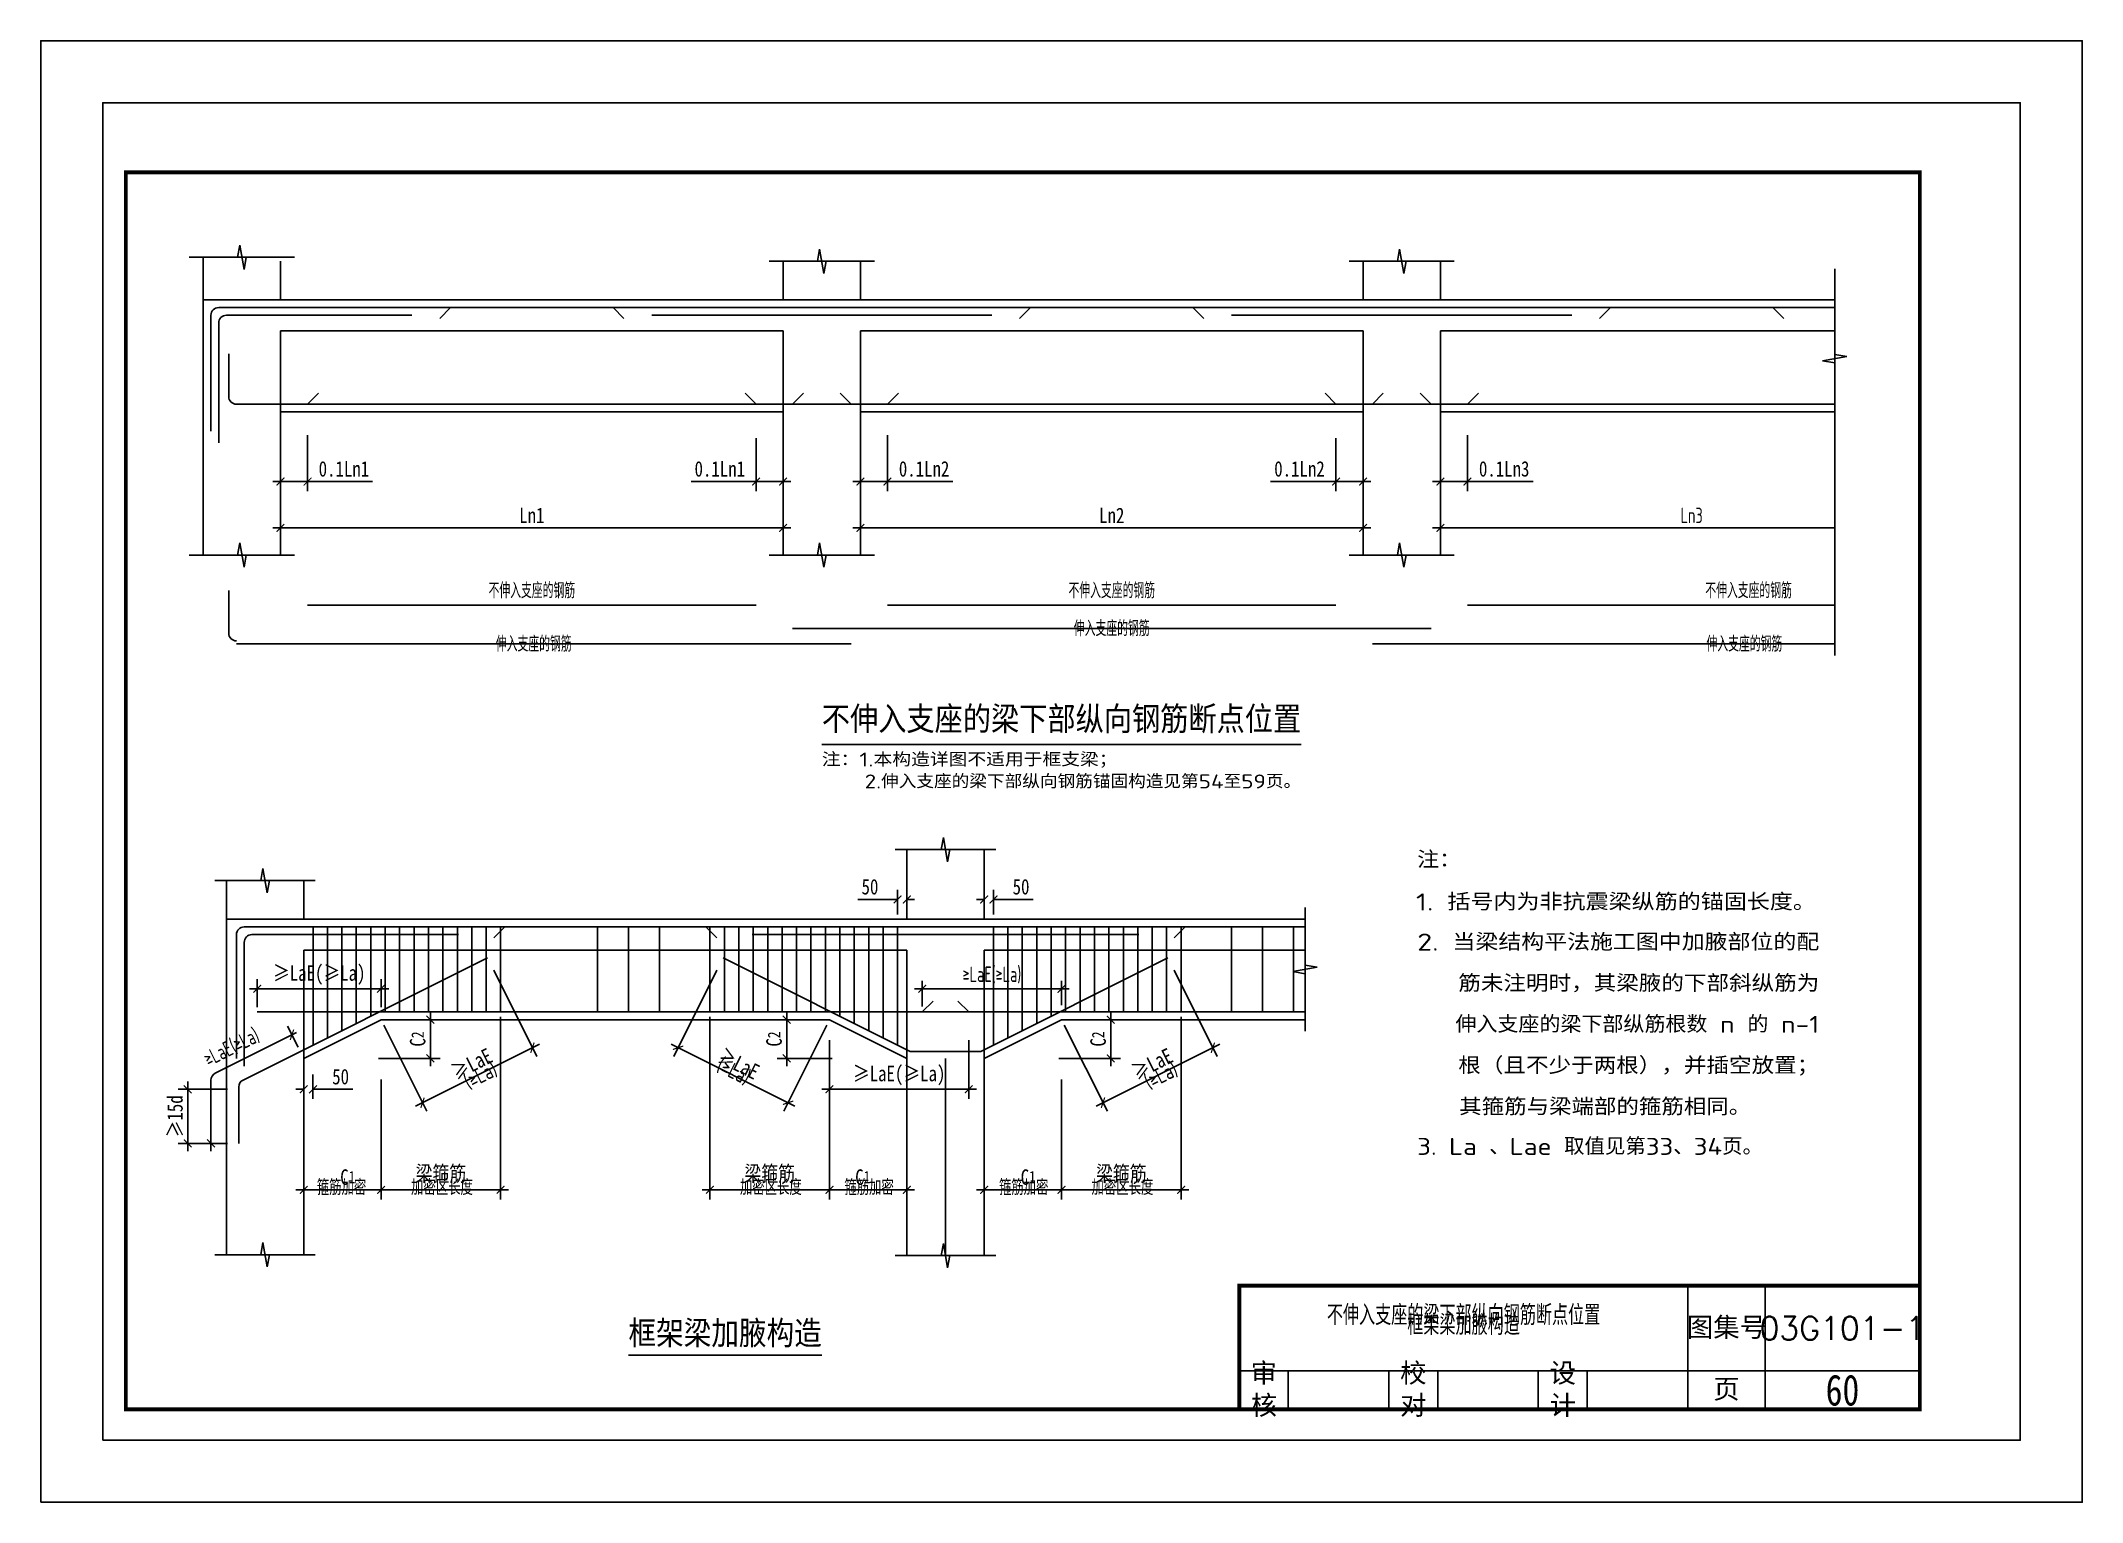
# Model space of a CAD drawing. Extents: x 1442 to 2852, y 1062 to 1251.
# Drawn here: x 2588 to 2852, y 1061.6 to 1250.6 of the extents above; entities that cross this region are included whole.
import ezdxf
from ezdxf.enums import TextEntityAlignment as Align

# ---------------------------------------------------------------- set-up
doc = ezdxf.new("R2010")
doc.units = 0
doc.header["$LTSCALE"] = 1000
doc.header["$MEASUREMENT"] = 0
doc.header["$PDMODE"] = 32
doc.header["$PDSIZE"] = -10
doc.linetypes.add('DASHED2', pattern=[9.525, 6.35, -3.175])
doc.layers.get('0').update_dxf_attribs({"linetype": 'CONTINUOUS'})
doc.layers.get('DEFPOINTS').update_dxf_attribs({"linetype": 'CONTINUOUS'})
for name, color, linetype in [('文字尺寸', 3, 'CONTINUOUS'), ('粗线', 10, 'CONTINUOUS'), ('细线', 210, 'CONTINUOUS'), ('虚线', 4, 'DASHED2')]:
    doc.layers.add(name, color=color, linetype=linetype)
doc.styles.add('FS', font='', dxfattribs={"width": 0.8})
doc.styles.add('HZ', font='romans1.shx')
doc.styles.add('TSSD_REIN', font='tssdeng.shx', dxfattribs={"width": 0.7, "bigfont": 'hztxt.shx'})
doc.styles.get('FS').set_extended_font_data('FangSong_GB2312')
doc.dimstyles.new('FS', dxfattribs={"dimtxt": 2, "dimasz": 1, "dimexe": 1.25, "dimexo": 0.625, "dimtad": 1, "dimdec": 4, "dimtxsty": 'FS', "dimblk1": 'ARCHTICK', "dimblk2": 'ARCHTICK', "dimsah": 1, "dimcen": 0, "dimclrt": 256, "dimazin": 3, "dimtfac": 1, "dimtdec": 4, "dimtofl": 0, "dimtmove": 0, "dimatfit": 3, "dimtolj": 1, "dimtzin": 0})
doc.dimstyles.new('NORMAL', dxfattribs={"dimtxt": 2, "dimasz": 1, "dimexe": 1.25, "dimexo": 0.625, "dimtad": 1, "dimdec": 4, "dimtxsty": 'FS', "dimblk1": 'ARCHTICK', "dimblk2": 'ARCHTICK', "dimsah": 1, "dimcen": -0.09, "dimdle": 1, "dimse1": 1, "dimclrt": 256, "dimazin": 3, "dimtfac": 1, "dimtdec": 4, "dimtofl": 0, "dimtmove": 0, "dimatfit": 3, "dimtolj": 1, "dimtzin": 0})

msp = doc.modelspace()

# ---------------------------------------------------------------- texts
at = {"style": 'TSSD_REIN', "width": 0.8}
for s, p in [('不伸入支座的梁下部纵向钢筋断点位置', (2771.97216, 1084.49358)), ('框架梁加腋构造', (2771.97216, 1083.21239))]:
    msp.add_text(s, height=2.6, dxfattribs=at).set_placement(p, align=Align.CENTER)
at = {"layer": '文字尺寸', "style": 'TSSD_REIN'}
for s, width, p in [('不伸入支座的钢筋', 0.7, (2651.47216, 1178.49358)), ('不伸入支座的钢筋', 0.7, (2726.47216, 1178.49358)), ('不伸入支座的钢筋', 0.7, (2808.83287, 1178.49358)), ('伸入支座的钢筋', 0.7, (2726.47216, 1173.59358)), ('伸入支座的钢筋', 0.7, (2651.72455, 1171.59358)), ('伸入支座的钢筋', 0.7, (2808.28792, 1171.59358)), ('箍筋加密', 0.8, (2626.85951, 1101.31271)), ('加密区长度', 0.8, (2639.8521, 1101.31271)), ('加密区长度', 0.8, (2682.38543, 1101.31271)), ('箍筋加密', 0.8, (2695.08009, 1101.31271)), ('箍筋加密', 0.8, (2715.08009, 1101.31271)), ('加密区长度', 0.8, (2727.8521, 1101.31271))]:
    msp.add_text(s, height=2, dxfattribs=dict(at, width=width)).set_placement(p, align=Align.CENTER)
for s, height, width, p, p2 in [('不伸入支座的梁下部纵向钢筋断点位置', 3.5, 1.046866, (2688.97216, 1161.05112), (2750.97216, 1161.05112)), ('注：1.本构造详图不适用于框支梁；', 1.8, 1.363122, (2688.97216, 1156.73804), (2727.21654, 1156.73804)), ('    2.伸入支座的梁下部纵向钢筋锚固构造见第54至59页。', 1.8, 1.294863, (2688.97216, 1153.90964), (2750.97216, 1153.90964)), ('注：', 2.2, 1.796211, (2765.97216, 1143.59358), (2771.63518, 1143.59358)), ('1. 括号内为非抗震梁纵筋的锚固长度。', 2.2, 1.382069, (2765.81174, 1138.12068), (2817.53797, 1138.12068)), ('2. 当梁结构平法施工图中加腋部位的配', 2.2, 1.346385, (2765.97216, 1132.92758), (2817.97216, 1132.92758)), ('   筋未注明时，其梁腋的下部斜纵筋为', 2.2, 1.358289, (2765.97216, 1127.59458), (2817.97216, 1127.59458)), ('   伸入支座的梁下部纵筋根数 n 的 n-1', 2.2, 1.255163, (2765.97216, 1122.29458), (2817.97216, 1122.29458)), ('   其箍筋与梁端部的箍筋相同。', 2.2, 1.411367, (2766.11601, 1111.62858), (2809.17049, 1111.62858)), ('3. La 、Lae 取值见第33、34页。', 2.2, 1.227599, (2765.97216, 1106.50664), (2810.69185, 1106.50664)), ('框架梁加腋构造', 3.5, 1.02502, (2663.97216, 1081.61261), (2688.97216, 1081.61261))]:
    msp.add_text(s, height=height, dxfattribs=dict(at, width=width)).set_placement(p, p2, align=Align.FIT)
at = {"layer": '文字尺寸', "style": 'TSSD_REIN', "width": 1.394897}
msp.add_text('   根（且不少于两根），并插空放置；', height=2.2, rotation=360, dxfattribs=at).set_placement((2765.97216, 1116.96158), (2817.97216, 1116.96158), align=Align.FIT)
at = {"layer": '文字尺寸', "style": 'TSSD_REIN', "width": 0.8}
for rotation, p in [(26.565, (2645.25562, 1115.9148)), (333.4349, (2677.14967, 1116.47606)), (26.565, (2733.25562, 1115.9148))]:
    msp.add_text('(≥La)', height=2, rotation=rotation, dxfattribs=at).set_placement(p, align=Align.CENTER)
at = {"layer": '文字尺寸', "linetype": 'BYBLOCK', "char_height": 2, "attachment_point": 5, "style": 'TSSD_REIN'}
for s, insert in [('\\A1;Ln3', (2801.47216, 1189.21858)), ('\\A1;≥LaE(≥La)', (2710.97036, 1129.76994))]:
    msp.add_mtext(s, dxfattribs=dict(at, insert=insert))
at = {"layer": '文字尺寸', "linetype": 'BYBLOCK', "insert": (2612.64786, 1120.39372), "char_height": 2, "attachment_point": 5, "rotation": 26.5650512, "style": 'TSSD_REIN'}
msp.add_mtext('\\A1;≥LaE(≥La)', dxfattribs=at)

# ---------------------------------------------------------------- blocks, each defined once
blk = doc.blocks.new('标准16K框1')
for p, q in [((213, 12), (213, 28)), ((223, 12), (223, 28)), ((243, 17), (155, 17)), ((161.334, 12), (161.334, 17)), ((174.334, 12), (174.334, 17)), ((180.667, 12), (180.667, 17)), ((193.667, 12), (193.667, 17)), ((200, 12), (200, 17))]:
    blk.add_line(p, q)
blk.add_lwpolyline([(0, 0), (264, 0), (264, 189), (0, 189)], close=True)
at = {"const_width": 0.5}
for points in [[(11, 12), (243, 12), (243, 172), (11, 172), (11, 12)], [(243, 28), (155, 28), (155, 12)]]:
    blk.add_lwpolyline(points, dxfattribs=at)
at = {"layer": 'DEFPOINTS'}
blk.add_lwpolyline([(8, 8), (256, 8), (256, 181), (8, 181)], close=True, dxfattribs=at)
at = {"attachment_point": 5, "style": 'HZ'}
for s, insert, char_height, width in [('图集号', (218, 22.5), 2.5, 10), ('03G101-1', (233, 22.5), 3, 20), ('审核', (158.167, 14.5), 2.5, 6.334), ('校对', (177.5005, 14.5), 2.5, 6.333), ('设计', (196.8335, 14.5), 2.5, 6.333), ('页', (218, 14.5), 2.5, 10)]:
    blk.add_mtext(s, dxfattribs=dict(at, insert=insert, char_height=char_height, width=width))
at = {"style": 'FS', "width": 0.8}
for tag, p in [('内容', (184, 22.5)), ('页码', (233, 14.5))]:
    blk.add_attdef(tag, text='', height=4, dxfattribs=at).set_placement(p, align=Align.MIDDLE_CENTER)
blk = doc.blocks.new('_ARCHTICK')
at = {"color": 0, "linetype": 'BYBLOCK', "const_width": 0.15}
blk.add_lwpolyline([(-0.5, -0.5), (0.5, 0.5)], dxfattribs=at)
blk = doc.blocks.new('*D32')
at = {"color": 0, "linetype": 'BYBLOCK'}
for p, q in [((1796.2, 933.2), (1801.76, 922.06)), ((1781.98, 926.09), (1787.55, 914.96)), ((1802.1, 923.63), (1786.1, 915.63))]:
    blk.add_line(p, q, dxfattribs=at)
at = {"layer": 'DEFPOINTS', "color": 0, "linetype": 'BYBLOCK'}
for p in [(1795.92, 933.76), (1781.7, 926.65), (1786.99, 916.07)]:
    blk.add_point(p, dxfattribs=at)
at = {"color": 0, "linetype": 'BYBLOCK'}
for p, rotation in [((1801.2, 923.18), 26.56505117707803), ((1786.99, 916.07), 206.565051177078)]:
    blk.add_blockref('_ARCHTICK', p, dxfattribs=dict(at, rotation=rotation))
at = {"linetype": 'BYBLOCK', "insert": (1793.37, 921.08), "char_height": 2, "attachment_point": 5, "rotation": 26.5651, "style": 'FS'}
blk.add_mtext('\\A1;≥LaE', dxfattribs=at)
blk = doc.blocks.new('*D31')
at = {"color": 0, "linetype": 'BYBLOCK'}
for p, q in [((1788.53, 919.76), (1788.53, 926.76)), ((1782.78, 925.76), (1789.78, 925.76)), ((1781.82, 920.76), (1789.78, 920.76))]:
    blk.add_line(p, q, dxfattribs=at)
at = {"layer": 'DEFPOINTS', "color": 0, "linetype": 'BYBLOCK'}
for p in [(1782.15, 925.76), (1788.53, 925.76), (1781.19, 920.76)]:
    blk.add_point(p, dxfattribs=at)
at = {"color": 0, "linetype": 'BYBLOCK'}
for p, rotation in [((1788.53, 925.76), 90), ((1788.53, 920.76), 270)]:
    blk.add_blockref('_ARCHTICK', p, dxfattribs=dict(at, rotation=rotation))
at = {"linetype": 'BYBLOCK', "insert": (1786.9, 923.26), "char_height": 2, "attachment_point": 5, "rotation": 90, "style": 'FS'}
blk.add_mtext('\\A1;C\\H1.6;2', dxfattribs=at)
blk = doc.blocks.new('*D78')
at = {"color": 0, "linetype": 'BYBLOCK'}
for p, q in [((2647.44, 1124.37), (2647.44, 1100.74)), ((2630.97, 1101.99), (2648.44, 1101.99))]:
    blk.add_line(p, q, dxfattribs=at)
at = {"layer": 'DEFPOINTS', "color": 0, "linetype": 'BYBLOCK'}
for p in [(2647.44, 1124.99), (2631.97, 1116.26), (2647.44, 1101.99)]:
    blk.add_point(p, dxfattribs=at)
at = {"color": 0, "linetype": 'BYBLOCK', "rotation": 180}
blk.add_blockref('_ARCHTICK', (2631.97, 1101.99), dxfattribs=at)
at = {"color": 0, "linetype": 'BYBLOCK'}
blk.add_blockref('_ARCHTICK', (2647.44, 1101.99), dxfattribs=at)
at = {"linetype": 'BYBLOCK', "insert": (2639.71, 1103.98), "char_height": 2, "attachment_point": 5, "style": 'FS'}
blk.add_mtext('\\A1;梁箍筋', dxfattribs=at)
blk = doc.blocks.new('*D30')
at = {"color": 0, "linetype": 'BYBLOCK'}
for p, q in [((1772.15, 916.76), (1771.15, 916.76)), ((1772.15, 918.65), (1772.15, 915.51)), ((1773.35, 918.65), (1773.35, 915.51)), ((1773.35, 916.76), (1778.49, 916.76))]:
    blk.add_line(p, q, dxfattribs=at)
at = {"layer": 'DEFPOINTS', "color": 0, "linetype": 'BYBLOCK'}
for p in [(1772.15, 919.27), (1773.35, 919.27), (1773.35, 916.76)]:
    blk.add_point(p, dxfattribs=at)
at = {"color": 0, "linetype": 'BYBLOCK'}
blk.add_blockref('_ARCHTICK', (1772.15, 916.76), dxfattribs=at)
at = {"color": 0, "linetype": 'BYBLOCK', "rotation": 180}
blk.add_blockref('_ARCHTICK', (1773.35, 916.76), dxfattribs=at)
at = {"linetype": 'BYBLOCK', "insert": (1776.92, 918.38), "char_height": 2, "attachment_point": 5, "style": 'FS'}
blk.add_mtext('\\A1;50', dxfattribs=at)
blk = doc.blocks.new('*D79')
at = {"color": 0, "linetype": 'BYBLOCK'}
for p, q in [((2621.97, 1122.26), (2621.97, 1106.74)), ((2631.97, 1122.26), (2631.97, 1106.74)), ((2620.97, 1107.99), (2632.97, 1107.99))]:
    blk.add_line(p, q, dxfattribs=at)
at = {"layer": 'DEFPOINTS', "color": 0, "linetype": 'BYBLOCK'}
for p in [(2621.97, 1122.89), (2631.97, 1122.89), (2631.97, 1107.99)]:
    blk.add_point(p, dxfattribs=at)
at = {"color": 0, "linetype": 'BYBLOCK', "rotation": 180}
blk.add_blockref('_ARCHTICK', (2621.97, 1107.99), dxfattribs=at)
at = {"color": 0, "linetype": 'BYBLOCK'}
blk.add_blockref('_ARCHTICK', (2631.97, 1107.99), dxfattribs=at)
at = {"linetype": 'BYBLOCK', "insert": (2627.67, 1109.62), "char_height": 2, "attachment_point": 5, "style": 'FS'}
blk.add_mtext('\\A1;C\\H1.6;1', dxfattribs=at)
blk = doc.blocks.new('*D33')
at = {"color": 0, "linetype": 'BYBLOCK'}
for p, q in [((2612.13, 1120.99), (2605.72, 1120.99)), ((2606.97, 1112.99), (2606.97, 1121.99)), ((2612.13, 1113.99), (2605.72, 1113.99))]:
    blk.add_line(p, q, dxfattribs=at)
at = {"layer": 'DEFPOINTS', "color": 0, "linetype": 'BYBLOCK'}
for p in [(2606.97, 1120.99), (2612.75, 1120.99), (2612.75, 1113.99)]:
    blk.add_point(p, dxfattribs=at)
at = {"color": 0, "linetype": 'BYBLOCK'}
for p, rotation in [((2606.97, 1120.99), 90), ((2606.97, 1113.99), 270)]:
    blk.add_blockref('_ARCHTICK', p, dxfattribs=dict(at, rotation=rotation))
at = {"linetype": 'BYBLOCK', "insert": (2605.35, 1117.49), "char_height": 2, "attachment_point": 5, "rotation": 90, "style": 'FS'}
blk.add_mtext('\\A1;≥15d', dxfattribs=at)
blk = doc.blocks.new('*D34')
at = {"color": 0, "linetype": 'BYBLOCK'}
for p, q in [((1765.15, 929.76), (1783.15, 929.76)), ((1766.15, 927.38), (1766.15, 931.01)), ((1782.15, 927.38), (1782.15, 931.01))]:
    blk.add_line(p, q, dxfattribs=at)
at = {"layer": 'DEFPOINTS', "color": 0, "linetype": 'BYBLOCK'}
for p in [(1782.15, 929.76), (1766.15, 926.76), (1782.15, 926.76)]:
    blk.add_point(p, dxfattribs=at)
at = {"color": 0, "linetype": 'BYBLOCK', "rotation": 180}
blk.add_blockref('_ARCHTICK', (1766.15, 929.76), dxfattribs=at)
at = {"color": 0, "linetype": 'BYBLOCK'}
blk.add_blockref('_ARCHTICK', (1782.15, 929.76), dxfattribs=at)
at = {"linetype": 'BYBLOCK', "insert": (1774.15, 931.53), "char_height": 2, "attachment_point": 5, "style": 'FS'}
blk.add_mtext('\\A1;≥LaE(≥La)', dxfattribs=at)
blk = doc.blocks.new('*D39')
at = {"color": 0, "linetype": 'BYBLOCK'}
for p, q in [((1840.15, 923.1), (1840.15, 915.51)), ((1858.15, 923.1), (1858.15, 915.51)), ((1839.15, 916.76), (1859.15, 916.76))]:
    blk.add_line(p, q, dxfattribs=at)
at = {"layer": 'DEFPOINTS', "color": 0, "linetype": 'BYBLOCK'}
for p in [(1840.15, 923.73), (1858.15, 923.73), (1858.15, 916.76)]:
    blk.add_point(p, dxfattribs=at)
at = {"color": 0, "linetype": 'BYBLOCK', "rotation": 180}
blk.add_blockref('_ARCHTICK', (1840.15, 916.76), dxfattribs=at)
at = {"color": 0, "linetype": 'BYBLOCK'}
blk.add_blockref('_ARCHTICK', (1858.15, 916.76), dxfattribs=at)
at = {"linetype": 'BYBLOCK', "insert": (1849.15, 918.53), "char_height": 2, "attachment_point": 5, "style": 'FS'}
blk.add_mtext('\\A1;≥LaE(≥La)', dxfattribs=at)
blk = doc.blocks.new('*D36')
at = {"color": 0, "linetype": 'BYBLOCK'}
for p, q in [((1825.58, 932.15), (1820.02, 921.01)), ((1839.79, 925.04), (1834.23, 913.91)), ((1819.68, 922.58), (1835.68, 914.58))]:
    blk.add_line(p, q, dxfattribs=at)
at = {"layer": 'DEFPOINTS', "color": 0, "linetype": 'BYBLOCK'}
for p in [(1825.86, 932.71), (1840.07, 925.6), (1834.79, 915.02)]:
    blk.add_point(p, dxfattribs=at)
at = {"color": 0, "linetype": 'BYBLOCK'}
for p, rotation in [((1820.57, 922.13), 153.434948822922), ((1834.79, 915.02), 333.434948822922)]:
    blk.add_blockref('_ARCHTICK', p, dxfattribs=dict(at, rotation=rotation))
at = {"linetype": 'BYBLOCK', "insert": (1828.41, 920.03), "char_height": 2, "attachment_point": 5, "rotation": 333.4349, "style": 'FS'}
blk.add_mtext('\\A1;≥LaE', dxfattribs=at)
blk = doc.blocks.new('*D35')
at = {"color": 0, "linetype": 'BYBLOCK'}
for p, q in [((1834.61, 919.76), (1834.61, 926.76)), ((1839.53, 925.76), (1833.36, 925.76)), ((1840.49, 920.76), (1833.36, 920.76))]:
    blk.add_line(p, q, dxfattribs=at)
at = {"layer": 'DEFPOINTS', "color": 0, "linetype": 'BYBLOCK'}
for p in [(1834.61, 925.76), (1840.15, 925.76), (1841.11, 920.76)]:
    blk.add_point(p, dxfattribs=at)
at = {"color": 0, "linetype": 'BYBLOCK'}
for p, rotation in [((1834.61, 925.76), 90), ((1834.61, 920.76), 270)]:
    blk.add_blockref('_ARCHTICK', p, dxfattribs=dict(at, rotation=rotation))
at = {"linetype": 'BYBLOCK', "insert": (1832.99, 923.26), "char_height": 2, "attachment_point": 5, "rotation": 90, "style": 'FS'}
blk.add_mtext('\\A1;C\\H1.6;2', dxfattribs=at)
blk = doc.blocks.new('*D77')
at = {"color": 0, "linetype": 'BYBLOCK'}
for p, q in [((2674.51, 1124.37), (2674.51, 1100.74)), ((2690.97, 1101.99), (2673.51, 1101.99))]:
    blk.add_line(p, q, dxfattribs=at)
at = {"layer": 'DEFPOINTS', "color": 0, "linetype": 'BYBLOCK'}
for p in [(2674.51, 1124.99), (2689.97, 1116.26), (2674.51, 1101.99)]:
    blk.add_point(p, dxfattribs=at)
at = {"color": 0, "linetype": 'BYBLOCK', "rotation": 180}
blk.add_blockref('_ARCHTICK', (2674.51, 1101.99), dxfattribs=at)
at = {"color": 0, "linetype": 'BYBLOCK'}
blk.add_blockref('_ARCHTICK', (2689.97, 1101.99), dxfattribs=at)
at = {"linetype": 'BYBLOCK', "insert": (2682.24, 1103.98), "char_height": 2, "attachment_point": 5, "style": 'FS'}
blk.add_mtext('\\A1;梁箍筋', dxfattribs=at)
blk = doc.blocks.new('*D76')
at = {"color": 0, "linetype": 'BYBLOCK'}
for p, q in [((2689.97, 1122.26), (2689.97, 1106.74)), ((2699.97, 1122.26), (2699.97, 1106.74)), ((2700.97, 1107.99), (2688.97, 1107.99))]:
    blk.add_line(p, q, dxfattribs=at)
at = {"layer": 'DEFPOINTS', "color": 0, "linetype": 'BYBLOCK'}
for p in [(2689.97, 1122.89), (2699.97, 1122.89), (2689.97, 1107.99)]:
    blk.add_point(p, dxfattribs=at)
at = {"color": 0, "linetype": 'BYBLOCK', "rotation": 180}
blk.add_blockref('_ARCHTICK', (2689.97, 1107.99), dxfattribs=at)
at = {"color": 0, "linetype": 'BYBLOCK'}
blk.add_blockref('_ARCHTICK', (2699.97, 1107.99), dxfattribs=at)
at = {"linetype": 'BYBLOCK', "insert": (2694.27, 1109.62), "char_height": 2, "attachment_point": 5, "style": 'FS'}
blk.add_mtext('\\A1;C\\H1.6;1', dxfattribs=at)
blk = doc.blocks.new('*D37')
at = {"color": 0, "linetype": 'BYBLOCK'}
for p, q in [((1848.95, 939.38), (1848.95, 942.56)), ((1850.15, 939.38), (1850.15, 942.56)), ((1848.95, 941.31), (1843.82, 941.31)), ((1850.15, 941.31), (1851.15, 941.31))]:
    blk.add_line(p, q, dxfattribs=at)
at = {"layer": 'DEFPOINTS', "color": 0, "linetype": 'BYBLOCK'}
for p in [(1848.95, 941.31), (1848.95, 938.76), (1850.15, 938.76)]:
    blk.add_point(p, dxfattribs=at)
at = {"color": 0, "linetype": 'BYBLOCK'}
blk.add_blockref('_ARCHTICK', (1848.95, 941.31), dxfattribs=at)
at = {"color": 0, "linetype": 'BYBLOCK', "rotation": 180}
blk.add_blockref('_ARCHTICK', (1850.15, 941.31), dxfattribs=at)
at = {"linetype": 'BYBLOCK', "insert": (1845.38, 942.94), "char_height": 2, "attachment_point": 5, "style": 'FS'}
blk.add_mtext('\\A1;50', dxfattribs=at)
blk = doc.blocks.new('*D41')
at = {"color": 0, "linetype": 'BYBLOCK'}
for p, q in [((1788.53, 919.76), (1788.53, 926.76)), ((1782.78, 925.76), (1789.78, 925.76)), ((1781.82, 920.76), (1789.78, 920.76))]:
    blk.add_line(p, q, dxfattribs=at)
at = {"layer": 'DEFPOINTS', "color": 0, "linetype": 'BYBLOCK'}
for p in [(1782.15, 925.76), (1788.53, 925.76), (1781.19, 920.76)]:
    blk.add_point(p, dxfattribs=at)
at = {"color": 0, "linetype": 'BYBLOCK'}
for p, rotation in [((1788.53, 925.76), 90), ((1788.53, 920.76), 270)]:
    blk.add_blockref('_ARCHTICK', p, dxfattribs=dict(at, rotation=rotation))
at = {"linetype": 'BYBLOCK', "insert": (1786.9, 923.26), "char_height": 2, "attachment_point": 5, "rotation": 90, "style": 'FS'}
blk.add_mtext('\\A1;C\\H1.6;2', dxfattribs=at)
blk = doc.blocks.new('*D42')
at = {"color": 0, "linetype": 'BYBLOCK'}
for p, q in [((1796.72, 932.15), (1802.29, 921.01)), ((1782.51, 925.04), (1788.08, 913.91)), ((1802.62, 922.58), (1786.62, 914.58))]:
    blk.add_line(p, q, dxfattribs=at)
at = {"layer": 'DEFPOINTS', "color": 0, "linetype": 'BYBLOCK'}
for p in [(1796.44, 932.71), (1782.23, 925.6), (1787.52, 915.02)]:
    blk.add_point(p, dxfattribs=at)
at = {"color": 0, "linetype": 'BYBLOCK'}
for p, rotation in [((1801.73, 922.13), 26.56505117707803), ((1787.52, 915.02), 206.565051177078)]:
    blk.add_blockref('_ARCHTICK', p, dxfattribs=dict(at, rotation=rotation))
at = {"linetype": 'BYBLOCK', "insert": (1793.9, 920.03), "char_height": 2, "attachment_point": 5, "rotation": 26.5651, "style": 'FS'}
blk.add_mtext('\\A1;≥LaE', dxfattribs=at)
blk = doc.blocks.new('*D75')
at = {"color": 0, "linetype": 'BYBLOCK'}
for p, q in [((2735.44, 1124.37), (2735.44, 1100.74)), ((2718.97, 1101.99), (2736.44, 1101.99))]:
    blk.add_line(p, q, dxfattribs=at)
at = {"layer": 'DEFPOINTS', "color": 0, "linetype": 'BYBLOCK'}
for p in [(2735.44, 1124.99), (2719.97, 1116.26), (2735.44, 1101.99)]:
    blk.add_point(p, dxfattribs=at)
at = {"color": 0, "linetype": 'BYBLOCK', "rotation": 180}
blk.add_blockref('_ARCHTICK', (2719.97, 1101.99), dxfattribs=at)
at = {"color": 0, "linetype": 'BYBLOCK'}
blk.add_blockref('_ARCHTICK', (2735.44, 1101.99), dxfattribs=at)
at = {"linetype": 'BYBLOCK', "insert": (2727.71, 1103.98), "char_height": 2, "attachment_point": 5, "style": 'FS'}
blk.add_mtext('\\A1;梁箍筋', dxfattribs=at)
blk = doc.blocks.new('*D40')
at = {"color": 0, "linetype": 'BYBLOCK'}
for p, q in [((2709.97, 1122.26), (2709.97, 1106.74)), ((2719.97, 1122.26), (2719.97, 1106.74)), ((2708.97, 1107.99), (2720.97, 1107.99))]:
    blk.add_line(p, q, dxfattribs=at)
at = {"layer": 'DEFPOINTS', "color": 0, "linetype": 'BYBLOCK'}
for p in [(2709.97, 1122.89), (2719.97, 1122.89), (2719.97, 1107.99)]:
    blk.add_point(p, dxfattribs=at)
at = {"color": 0, "linetype": 'BYBLOCK', "rotation": 180}
blk.add_blockref('_ARCHTICK', (2709.97, 1107.99), dxfattribs=at)
at = {"color": 0, "linetype": 'BYBLOCK'}
blk.add_blockref('_ARCHTICK', (2719.97, 1107.99), dxfattribs=at)
at = {"linetype": 'BYBLOCK', "insert": (2715.67, 1109.62), "char_height": 2, "attachment_point": 5, "style": 'FS'}
blk.add_mtext('\\A1;C\\H1.6;1', dxfattribs=at)
blk = doc.blocks.new('*D38')
at = {"color": 0, "linetype": 'BYBLOCK'}
for p, q in [((1860.15, 939.38), (1860.15, 942.56)), ((1861.35, 939.38), (1861.35, 942.56)), ((1860.15, 941.31), (1859.15, 941.31)), ((1861.35, 941.31), (1866.49, 941.31))]:
    blk.add_line(p, q, dxfattribs=at)
at = {"layer": 'DEFPOINTS', "color": 0, "linetype": 'BYBLOCK'}
for p in [(1861.35, 941.31), (1860.15, 938.76), (1861.35, 938.76)]:
    blk.add_point(p, dxfattribs=at)
at = {"color": 0, "linetype": 'BYBLOCK'}
blk.add_blockref('_ARCHTICK', (1860.15, 941.31), dxfattribs=at)
at = {"color": 0, "linetype": 'BYBLOCK', "rotation": 180}
blk.add_blockref('_ARCHTICK', (1861.35, 941.31), dxfattribs=at)
at = {"linetype": 'BYBLOCK', "insert": (1864.92, 942.94), "char_height": 2, "attachment_point": 5, "style": 'FS'}
blk.add_mtext('\\A1;50', dxfattribs=at)
blk = doc.blocks.new('*D25')
at = {"color": 0, "linetype": 'BYBLOCK'}
for p, q in [((1768.15, 983.36), (1835.15, 983.36)), ((1769.15, 983.98), (1769.15, 984.61)), ((1834.15, 983.98), (1834.15, 984.61))]:
    blk.add_line(p, q, dxfattribs=at)
at = {"layer": 'DEFPOINTS', "color": 0, "linetype": 'BYBLOCK'}
for p in [(1769.15, 983.36), (1834.15, 983.36), (1834.15, 983.36)]:
    blk.add_point(p, dxfattribs=at)
at = {"color": 0, "linetype": 'BYBLOCK', "rotation": 180}
blk.add_blockref('_ARCHTICK', (1769.15, 983.36), dxfattribs=at)
at = {"color": 0, "linetype": 'BYBLOCK'}
blk.add_blockref('_ARCHTICK', (1834.15, 983.36), dxfattribs=at)
at = {"linetype": 'BYBLOCK', "insert": (1801.65, 984.98), "char_height": 2, "attachment_point": 5, "style": 'FS'}
blk.add_mtext('\\A1;Ln1', dxfattribs=at)
blk = doc.blocks.new('*D23')
at = {"color": 0, "linetype": 'BYBLOCK'}
for p, q in [((2618.97, 1199.61), (2618.97, 1192.34)), ((2622.47, 1199.61), (2622.47, 1192.34)), ((2617.97, 1193.59), (2622.47, 1193.59)), ((2622.47, 1193.59), (2630.86, 1193.59))]:
    blk.add_line(p, q, dxfattribs=at)
at = {"layer": 'DEFPOINTS', "color": 0, "linetype": 'BYBLOCK'}
for p in [(2618.97, 1200.24), (2622.47, 1200.24), (2622.47, 1193.59)]:
    blk.add_point(p, dxfattribs=at)
at = {"color": 0, "linetype": 'BYBLOCK', "rotation": 180}
blk.add_blockref('_ARCHTICK', (2618.97, 1193.59), dxfattribs=at)
at = {"color": 0, "linetype": 'BYBLOCK'}
blk.add_blockref('_ARCHTICK', (2622.47, 1193.59), dxfattribs=at)
at = {"linetype": 'BYBLOCK', "insert": (2627.17, 1195.22), "char_height": 2, "attachment_point": 5, "style": 'FS'}
blk.add_mtext('\\A1;0.1Ln1', dxfattribs=at)
blk = doc.blocks.new('*D28')
at = {"color": 0, "linetype": 'BYBLOCK'}
for p, q in [((1843.15, 983.36), (1910.15, 983.36)), ((1844.15, 983.98), (1844.15, 984.61)), ((1909.15, 983.98), (1909.15, 984.61))]:
    blk.add_line(p, q, dxfattribs=at)
at = {"layer": 'DEFPOINTS', "color": 0, "linetype": 'BYBLOCK'}
for p in [(1844.15, 983.36), (1909.15, 983.36), (1909.15, 983.36)]:
    blk.add_point(p, dxfattribs=at)
at = {"color": 0, "linetype": 'BYBLOCK', "rotation": 180}
blk.add_blockref('_ARCHTICK', (1844.15, 983.36), dxfattribs=at)
at = {"color": 0, "linetype": 'BYBLOCK'}
blk.add_blockref('_ARCHTICK', (1909.15, 983.36), dxfattribs=at)
at = {"linetype": 'BYBLOCK', "insert": (1876.65, 984.98), "char_height": 2, "attachment_point": 5, "style": 'FS'}
blk.add_mtext('\\A1;Ln2', dxfattribs=at)
blk = doc.blocks.new('*D24')
at = {"color": 0, "linetype": 'BYBLOCK'}
for p, q in [((2680.47, 1199.22), (2680.47, 1192.34)), ((2683.97, 1199.22), (2683.97, 1192.34)), ((2680.47, 1193.59), (2672.08, 1193.59)), ((2684.97, 1193.59), (2680.47, 1193.59))]:
    blk.add_line(p, q, dxfattribs=at)
at = {"layer": 'DEFPOINTS', "color": 0, "linetype": 'BYBLOCK'}
for p in [(2680.47, 1199.85), (2683.97, 1199.85), (2680.47, 1193.59)]:
    blk.add_point(p, dxfattribs=at)
at = {"color": 0, "linetype": 'BYBLOCK', "rotation": 180}
blk.add_blockref('_ARCHTICK', (2680.47, 1193.59), dxfattribs=at)
at = {"color": 0, "linetype": 'BYBLOCK'}
blk.add_blockref('_ARCHTICK', (2683.97, 1193.59), dxfattribs=at)
at = {"linetype": 'BYBLOCK', "insert": (2675.78, 1195.22), "char_height": 2, "attachment_point": 5, "style": 'FS'}
blk.add_mtext('\\A1;0.1Ln1', dxfattribs=at)
blk = doc.blocks.new('*D26')
at = {"color": 0, "linetype": 'BYBLOCK'}
for p, q in [((2693.97, 1199.61), (2693.97, 1192.34)), ((2697.47, 1199.61), (2697.47, 1192.34)), ((2692.97, 1193.59), (2697.47, 1193.59)), ((2697.47, 1193.59), (2705.92, 1193.59))]:
    blk.add_line(p, q, dxfattribs=at)
at = {"layer": 'DEFPOINTS', "color": 0, "linetype": 'BYBLOCK'}
for p in [(2693.97, 1200.24), (2697.47, 1200.24), (2697.47, 1193.59)]:
    blk.add_point(p, dxfattribs=at)
at = {"color": 0, "linetype": 'BYBLOCK', "rotation": 180}
blk.add_blockref('_ARCHTICK', (2693.97, 1193.59), dxfattribs=at)
at = {"color": 0, "linetype": 'BYBLOCK'}
blk.add_blockref('_ARCHTICK', (2697.47, 1193.59), dxfattribs=at)
at = {"linetype": 'BYBLOCK', "insert": (2702.2, 1195.22), "char_height": 2, "attachment_point": 5, "style": 'FS'}
blk.add_mtext('\\A1;0.1Ln2', dxfattribs=at)
blk = doc.blocks.new('*D27')
at = {"color": 0, "linetype": 'BYBLOCK'}
for p, q in [((2755.47, 1199.22), (2755.47, 1192.34)), ((2758.97, 1199.22), (2758.97, 1192.34)), ((2755.47, 1193.59), (2747.02, 1193.59)), ((2759.97, 1193.59), (2755.47, 1193.59))]:
    blk.add_line(p, q, dxfattribs=at)
at = {"layer": 'DEFPOINTS', "color": 0, "linetype": 'BYBLOCK'}
for p in [(2755.47, 1199.85), (2758.97, 1199.85), (2755.47, 1193.59)]:
    blk.add_point(p, dxfattribs=at)
at = {"color": 0, "linetype": 'BYBLOCK', "rotation": 180}
blk.add_blockref('_ARCHTICK', (2755.47, 1193.59), dxfattribs=at)
at = {"color": 0, "linetype": 'BYBLOCK'}
blk.add_blockref('_ARCHTICK', (2758.97, 1193.59), dxfattribs=at)
at = {"linetype": 'BYBLOCK', "insert": (2750.75, 1195.22), "char_height": 2, "attachment_point": 5, "style": 'FS'}
blk.add_mtext('\\A1;0.1Ln2', dxfattribs=at)
blk = doc.blocks.new('*D29')
at = {"color": 0, "linetype": 'BYBLOCK'}
for p, q in [((2768.97, 1199.61), (2768.97, 1192.34)), ((2772.47, 1199.61), (2772.47, 1192.34)), ((2767.97, 1193.59), (2772.47, 1193.59)), ((2772.47, 1193.59), (2780.97, 1193.59))]:
    blk.add_line(p, q, dxfattribs=at)
at = {"layer": 'DEFPOINTS', "color": 0, "linetype": 'BYBLOCK'}
for p in [(2768.97, 1200.24), (2772.47, 1200.24), (2772.47, 1193.59)]:
    blk.add_point(p, dxfattribs=at)
at = {"color": 0, "linetype": 'BYBLOCK', "rotation": 180}
blk.add_blockref('_ARCHTICK', (2768.97, 1193.59), dxfattribs=at)
at = {"color": 0, "linetype": 'BYBLOCK'}
blk.add_blockref('_ARCHTICK', (2772.47, 1193.59), dxfattribs=at)
at = {"linetype": 'BYBLOCK', "insert": (2777.22, 1195.22), "char_height": 2, "attachment_point": 5, "style": 'FS'}
blk.add_mtext('\\A1;0.1Ln3', dxfattribs=at)

# ---------------------------------------------------------------- dimensions: what is measured, and where the dimension line sits
at = {"layer": 'DEFPOINTS'}
dim = msp.add_linear_dim(base=(2606.97216, 1114.99358), p1=(2612.75481, 1107.99358), p2=(2612.75481, 1114.99358), angle=90, text='≥15d', dimstyle='FS', override={"dimcen": -0.09, "dimdle": 1}, dxfattribs=at)
dim.commit()
dim.dimension.update_dxf_attribs({"geometry": '*D33', "text_midpoint": (2605.34716, 1111.49358), "insert": (0, -6)})
at = {"layer": '文字尺寸'}
for base, p1, p2, text, picture, middle in [((2622.47216, 1193.59358), (2618.97216, 1200.23607), (2622.47216, 1200.23607), '0.1Ln1', '*D23', (2627.16743, 1195.21858)), ((2680.47216, 1193.59358), (2683.97216, 1199.84991), (2680.47216, 1199.84991), '0.1Ln1', '*D24', (2675.77689, 1195.21858)), ((2697.47216, 1193.59358), (2693.97216, 1200.23607), (2697.47216, 1200.23607), '0.1Ln2', '*D26', (2702.1977, 1195.21858)), ((2755.47216, 1193.59358), (2758.97216, 1199.84991), (2755.47216, 1199.84991), '0.1Ln2', '*D27', (2750.74662, 1195.21858)), ((2772.47216, 1193.59358), (2768.97216, 1200.23607), (2772.47216, 1200.23607), '0.1Ln3', '*D29', (2777.21933, 1195.21858))]:
    dim = msp.add_linear_dim(base=base, p1=p1, p2=p2, text=text, dimstyle='FS', override={"dimcen": -0.09, "dimdle": 1}, dxfattribs=at)
    dim.commit()
    dim.dimension.update_dxf_attribs({"geometry": picture, "text_midpoint": middle})
for base, p1, p2, text, picture, middle, set_off in [((2683.97216, 1187.59358), (2618.97216, 1187.59358), (2683.97216, 1187.59358), 'Ln1', '*D25', (2651.47216, 1189.21858), (849.8204, 204.23604)), ((2758.97216, 1187.59358), (2693.97216, 1187.59358), (2758.97216, 1187.59358), 'Ln2', '*D28', (2726.47216, 1189.21858), (849.8204, 204.23604)), ((2698.77216, 1139.5508), (2699.97216, 1136.99358), (2698.77216, 1136.99358), '50', '*D37', (2695.20446, 1141.1758), (849.8204, 198.23604)), ((2711.17216, 1139.5508), (2709.97216, 1136.99358), (2711.17216, 1136.99358), '50', '*D38', (2714.73987, 1141.1758), (849.8204, 198.23604)), ((2631.97216, 1127.99358), (2615.97216, 1124.99358), (2631.97216, 1124.99358), '≥LaE(≥La)', '*D34', (2623.97216, 1129.76994), (849.8204, 198.23604)), ((2707.97216, 1114.99358), (2689.97216, 1121.96215), (2707.97216, 1121.96215), '≥LaE(≥La)', '*D39', (2698.97216, 1116.76994), (849.8204, 198.23604)), ((2623.17216, 1114.99358), (2621.97216, 1117.5102), (2623.17216, 1117.5102), '50', '*D30', (2626.73987, 1116.61858), (849.8204, 198.23604))]:
    dim = msp.add_linear_dim(base=base, p1=p1, p2=p2, text=text, dimstyle='FS', override={"dimcen": -0.09, "dimdle": 1}, dxfattribs=at)
    dim.commit()
    dim.dimension.update_dxf_attribs({"geometry": picture, "text_midpoint": middle, "insert": set_off})
for p1, p2, distance, picture, middle, set_off in [((2646.26127, 1130.94323), (2632.05013, 1123.83766), 11.82567, '*D32', (2643.71758, 1118.26669), (850.34558, 197.18568)), ((2675.68305, 1130.94323), (2689.8942, 1123.83766), -11.82567, '*D36', (2678.22675, 1118.26669), (849.8204, 198.23604)), ((2734.26127, 1130.94323), (2720.05013, 1123.83766), 11.82567, '*D42', (2731.71758, 1118.26669), (937.8204, 198.23604))]:
    dim = msp.add_aligned_dim(p1=p1, p2=p2, distance=distance, text='≥LaE', dimstyle='FS', override={"dimcen": -0.09, "dimdle": 1}, dxfattribs=at)
    dim.commit()
    dim.dimension.update_dxf_attribs({"geometry": picture, "text_midpoint": middle, "insert": set_off})
for base, p1, p2, picture, middle in [((2647.43883, 1101.99358), (2631.97216, 1116.2602), (2647.43883, 1124.99358), '*D78', (2639.7055, 1103.97534)), ((2674.5055, 1101.99358), (2689.97216, 1116.2602), (2674.5055, 1124.99358), '*D77', (2682.23883, 1103.97534)), ((2735.43883, 1101.99358), (2719.97216, 1116.2602), (2735.43883, 1124.99358), '*D75', (2727.7055, 1103.97534))]:
    dim = msp.add_linear_dim(base=base, p1=p1, p2=p2, text='梁箍筋', dimstyle='NORMAL', dxfattribs=at)
    dim.commit()
    dim.dimension.update_dxf_attribs({"geometry": picture, "text_midpoint": middle})
for base, p1, p2, angle, picture, middle, set_off in [((2638.34716, 1123.99358), (2631.01233, 1118.99358), (2631.97216, 1123.99358), 90, '*D31', (2638.34716, 1121.49358), (849.8204, 198.23604)), ((2684.43323, 1123.99358), (2690.932, 1118.99358), (2689.97216, 1123.99358), 270, '*D35', (2684.43323, 1121.49358), (849.8204, 198.23604)), ((2726.34716, 1123.99358), (2719.01233, 1118.99358), (2719.97216, 1123.99358), 90, '*D41', (2726.34716, 1121.49358), (937.8204, 198.23604))]:
    dim = msp.add_linear_dim(base=base, p1=p1, p2=p2, angle=angle, text='C\\H1.6;2', dimstyle='FS', override={"dimcen": -0.09, "dimdle": 1}, dxfattribs=at)
    dim.commit()
    dim.dimension.update_dxf_attribs({"geometry": picture, "text_midpoint": middle, "dimtype": 128, "insert": set_off})
for base, p1, p2, picture, middle in [((2631.97216, 1101.99358), (2621.97216, 1116.8852), (2631.97216, 1116.8852), '*D79', (2627.67297, 1101.99358)), ((2689.97216, 1101.99358), (2699.97216, 1116.8852), (2689.97216, 1116.8852), '*D76', (2694.27136, 1101.99358)), ((2719.97216, 1101.99358), (2709.97216, 1116.8852), (2719.97216, 1116.8852), '*D40', (2715.67297, 1101.99358))]:
    dim = msp.add_linear_dim(base=base, p1=p1, p2=p2, text='C\\H1.6;1', dimstyle='FS', override={"dimcen": -0.09, "dimdle": 1}, dxfattribs=at)
    dim.commit()
    dim.dimension.update_dxf_attribs({"geometry": picture, "text_midpoint": middle, "dimtype": 128, "insert": (0, -6)})

# ---------------------------------------------------------------- linework, layer by layer
at = {"layer": 'DEFPOINTS', "color": 0, "linetype": 'BYBLOCK'}
for p in [(2701.97036, 1134.96215), (2719.97036, 1134.96215)]:
    msp.add_point(p, dxfattribs=at)
at = {"layer": '文字尺寸', "linetype": 'BYBLOCK'}
for p, q in [((2768.97216, 1188.21858), (2768.97216, 1188.84358)), ((2767.97216, 1187.59358), (2819.97216, 1187.59358)), ((2700.97036, 1127.99358), (2720.97036, 1127.99358)), ((2701.97036, 1129.02331), (2701.97036, 1125.70069)), ((2719.97036, 1129.02331), (2719.97036, 1125.8536)), ((2621.01758, 1122.31761), (2610.52495, 1117.07129)), ((2621.24544, 1120.44703), (2619.89262, 1123.15267)), ((2609.97216, 1107.99358), (2609.97216, 1116.17687)), ((2611.50481, 1107.99358), (2608.72216, 1107.99358)), ((2609.97216, 1106.99358), (2609.97216, 1107.99358))]:
    msp.add_line(p, q, dxfattribs=at)
msp.add_arc((2610.97216, 1116.17687), 1, 116.5650512, 180, dxfattribs=at)
at = {"layer": '粗线'}
for p, q in [((2609.97216, 1215.09358), (2609.97216, 1200.09358)), ((2610.97216, 1216.09358), (2819.97216, 1216.09358)), ((2611.97216, 1215.09358), (2635.97216, 1215.09358)), ((2640.97216, 1216.09358), (2639.55795, 1214.67937)), ((2661.97216, 1216.09358), (2663.38638, 1214.67937)), ((2666.97216, 1215.09358), (2710.97216, 1215.09358)), ((2715.97216, 1216.09358), (2714.55795, 1214.67937)), ((2736.97216, 1216.09358), (2738.38638, 1214.67937)), ((2741.97216, 1215.09358), (2785.97216, 1215.09358)), ((2790.97216, 1216.09358), (2789.55795, 1214.67937)), ((2811.97216, 1216.09358), (2813.38638, 1214.67937)), ((2610.97216, 1214.09358), (2610.97216, 1198.59358)), ((2612.27216, 1210.09358), (2612.27216, 1204.59358)), ((2622.47216, 1203.59358), (2623.88638, 1205.0078)), ((2680.47216, 1203.59358), (2679.05795, 1205.0078)), ((2685.17216, 1203.59358), (2686.58638, 1205.0078)), ((2692.77216, 1203.59358), (2691.35795, 1205.0078)), ((2697.47216, 1203.59358), (2698.88638, 1205.0078)), ((2755.47216, 1203.59358), (2754.05795, 1205.0078)), ((2760.17216, 1203.59358), (2761.58638, 1205.0078)), ((2767.77216, 1203.59358), (2766.35795, 1205.0078)), ((2772.47216, 1203.59358), (2773.88638, 1205.0078)), ((2613.27216, 1203.59358), (2819.97216, 1203.59358)), ((2612.27216, 1179.49358), (2612.27216, 1173.99358)), ((2622.47216, 1177.59358), (2680.47216, 1177.59358)), ((2697.47216, 1177.59358), (2755.47216, 1177.59358)), ((2772.47216, 1177.59358), (2819.97216, 1177.59358)), ((2613.27216, 1172.59358), (2692.77216, 1172.59358)), ((2685.17216, 1174.59358), (2767.77216, 1174.59358)), ((2760.17216, 1172.59358), (2819.97216, 1172.59358)), ((2688.97216, 1159.59358), (2750.97216, 1159.59358)), ((2614.27216, 1135.99358), (2751.47216, 1135.99358)), ((2623.17216, 1120.71162), (2623.17216, 1135.99358)), ((2625.03883, 1121.64495), (2625.03883, 1135.99358)), ((2626.9055, 1122.57828), (2626.9055, 1135.99358)), ((2628.77216, 1123.51162), (2628.77216, 1135.99358)), ((2630.63883, 1124.44495), (2630.63883, 1135.99358)), ((2632.5055, 1124.99358), (2632.5055, 1135.99358)), ((2634.37216, 1124.99358), (2634.37216, 1135.99358)), ((2636.23883, 1124.99358), (2636.23883, 1135.99358)), ((2638.1055, 1124.99358), (2638.1055, 1135.99358)), ((2639.97216, 1124.99358), (2639.97216, 1135.99358)), ((2641.83883, 1124.99358), (2641.83883, 1135.99358)), ((2643.7055, 1124.99358), (2643.7055, 1135.99358)), ((2645.57216, 1124.99358), (2645.57216, 1135.99358)), ((2647.97216, 1135.99358), (2646.55795, 1134.57937)), ((2647.43883, 1124.99358), (2647.43883, 1135.99358)), ((2659.97216, 1135.99358), (2659.97216, 1124.99358)), ((2663.97216, 1135.99358), (2663.97216, 1124.99358)), ((2667.97216, 1135.99358), (2667.97216, 1124.99358)), ((2673.97216, 1135.99358), (2675.38638, 1134.57937)), ((2674.5055, 1124.99358), (2674.5055, 1135.99358)), ((2676.37216, 1124.99358), (2676.37216, 1135.99358)), ((2678.23883, 1124.99358), (2678.23883, 1135.99358)), ((2680.1055, 1124.99358), (2680.1055, 1135.99358)), ((2681.97216, 1124.99358), (2681.97216, 1135.99358)), ((2683.83883, 1124.99358), (2683.83883, 1135.99358)), ((2685.7055, 1124.99358), (2685.7055, 1135.99358)), ((2687.57216, 1124.99358), (2687.57216, 1135.99358)), ((2689.43883, 1124.99358), (2689.43883, 1135.99358)), ((2691.3055, 1124.44495), (2691.3055, 1135.99358)), ((2693.17216, 1123.51162), (2693.17216, 1135.99358)), ((2695.03883, 1122.57828), (2695.03883, 1135.99358)), ((2696.9055, 1121.64495), (2696.9055, 1135.99358)), ((2698.77216, 1120.71162), (2698.77216, 1135.99358)), ((2711.17216, 1120.71162), (2711.17216, 1135.99358)), ((2713.03883, 1121.64495), (2713.03883, 1135.99358)), ((2714.9055, 1122.57828), (2714.9055, 1135.99358)), ((2716.77216, 1123.51162), (2716.77216, 1135.99358)), ((2718.63883, 1124.44495), (2718.63883, 1135.99358)), ((2720.5055, 1124.99358), (2720.5055, 1135.99358)), ((2722.37216, 1124.99358), (2722.37216, 1135.99358)), ((2724.23883, 1124.99358), (2724.23883, 1135.99358)), ((2726.1055, 1124.99358), (2726.1055, 1135.99358)), ((2727.97216, 1124.99358), (2727.97216, 1135.99358)), ((2729.83883, 1124.99358), (2729.83883, 1135.99358)), ((2731.7055, 1124.99358), (2731.7055, 1135.99358)), ((2733.57216, 1124.99358), (2733.57216, 1135.99358)), ((2735.97216, 1135.99358), (2734.55795, 1134.57937)), ((2735.43883, 1124.99358), (2735.43883, 1135.99358)), ((2741.97216, 1135.99358), (2741.97216, 1124.99358)), ((2745.97216, 1135.99358), (2745.97216, 1124.99358)), ((2749.97216, 1135.99358), (2749.97216, 1124.99358)), ((2613.27216, 1118.99358), (2613.27216, 1134.99358)), ((2614.27216, 1117.99358), (2614.27216, 1133.99358)), ((2615.27216, 1134.99358), (2641.97216, 1134.99358)), ((2679.97216, 1134.99358), (2729.97216, 1134.99358)), ((2645.7361, 1131.99358), (2614.12495, 1116.18801)), ((2676.20823, 1131.99358), (2700.41938, 1119.88801)), ((2676.20823, 1131.99358), (2700.41938, 1119.88801)), ((2733.7361, 1131.99358), (2709.52495, 1119.88801)), ((2615.97216, 1124.99358), (2751.47216, 1124.99358)), ((2701.97216, 1124.99358), (2703.38638, 1126.4078)), ((2707.97216, 1124.99358), (2706.55795, 1126.4078)), ((2700.41938, 1119.88801), (2709.52495, 1119.88801)), ((2613.57216, 1107.99358), (2613.57216, 1115.29358)), ((2663.97216, 1080.59358), (2688.97216, 1080.59358))]:
    msp.add_line(p, q, dxfattribs=at)
for centre, start, end in [((2610.97216, 1215.09358), 90, 180), ((2611.97216, 1214.09358), 90, 180), ((2613.27216, 1204.59358), 180, 270), ((2613.27216, 1173.99358), 180, 270), ((2614.27216, 1134.99358), 90, 180), ((2615.27216, 1133.99358), 90, 180), ((2614.57216, 1115.29358), 116.5650512, 180)]:
    msp.add_arc(centre, 1, start, end, dxfattribs=at)
at = {"layer": '细线'}
for p, q in [((2607.17216, 1222.59358), (2620.77216, 1222.59358)), ((2608.97216, 1222.59358), (2608.97216, 1184.09358)), ((2613.69433, 1224.16928), (2613.41649, 1222.59358)), ((2614.25, 1221.01789), (2613.69433, 1224.16928)), ((2614.52784, 1222.59358), (2614.25, 1221.01789)), ((2688.69433, 1223.66928), (2688.41649, 1222.09358)), ((2689.25, 1220.51789), (2688.69433, 1223.66928)), ((2763.69433, 1223.66928), (2763.41649, 1222.09358)), ((2764.25, 1220.51789), (2763.69433, 1223.66928)), ((2618.97216, 1217.09358), (2618.97216, 1222.09358)), ((2682.17216, 1222.09358), (2695.77216, 1222.09358)), ((2683.97216, 1217.09358), (2683.97216, 1222.09358)), ((2689.52784, 1222.09358), (2689.25, 1220.51789)), ((2693.97216, 1222.09358), (2693.97216, 1217.09358)), ((2757.17216, 1222.09358), (2770.77216, 1222.09358)), ((2758.97216, 1217.09358), (2758.97216, 1222.09358)), ((2764.52784, 1222.09358), (2764.25, 1220.51789)), ((2768.97216, 1222.09358), (2768.97216, 1217.09358)), ((2819.97216, 1221.09358), (2819.97216, 1171.09358)), ((2618.97216, 1217.09358), (2683.97216, 1217.09358)), ((2693.97216, 1217.09358), (2758.97216, 1217.09358)), ((2768.97216, 1217.09358), (2819.97216, 1217.09358)), ((2818.39647, 1209.20456), (2821.54786, 1209.76023)), ((2819.97216, 1208.92672), (2818.39647, 1209.20456)), ((2821.54786, 1209.76023), (2819.97216, 1210.03807)), ((2618.97216, 1202.59358), (2683.97216, 1202.59358)), ((2618.97216, 1184.09358), (2618.97216, 1202.59358)), ((2683.97216, 1202.59358), (2683.97216, 1184.09358)), ((2693.97216, 1202.59358), (2758.97216, 1202.59358)), ((2693.97216, 1184.09358), (2693.97216, 1202.59358)), ((2758.97216, 1202.59358), (2758.97216, 1184.09358)), ((2768.97216, 1202.59358), (2819.97216, 1202.59358)), ((2768.97216, 1184.09358), (2768.97216, 1202.59358)), ((2613.69433, 1185.66928), (2613.41649, 1184.09358)), ((2614.25, 1182.51789), (2613.69433, 1185.66928)), ((2688.69433, 1185.66928), (2688.41649, 1184.09358)), ((2689.25, 1182.51789), (2688.69433, 1185.66928)), ((2763.69433, 1185.66928), (2763.41649, 1184.09358)), ((2764.25, 1182.51789), (2763.69433, 1185.66928)), ((2607.17216, 1184.09358), (2620.77216, 1184.09358)), ((2614.52784, 1184.09358), (2614.25, 1182.51789)), ((2682.17216, 1184.09358), (2695.77216, 1184.09358)), ((2689.52784, 1184.09358), (2689.25, 1182.51789)), ((2757.17216, 1184.09358), (2770.77216, 1184.09358)), ((2764.52784, 1184.09358), (2764.25, 1182.51789)), ((2698.47216, 1145.99358), (2711.47216, 1145.99358)), ((2699.97216, 1136.99358), (2699.97216, 1145.99358)), ((2704.69433, 1147.56928), (2704.41649, 1145.99358)), ((2705.25, 1144.41789), (2704.69433, 1147.56928)), ((2705.52784, 1145.99358), (2705.25, 1144.41789)), ((2709.97216, 1145.99358), (2709.97216, 1136.99358)), ((2616.69433, 1143.56928), (2616.41649, 1141.99358)), ((2617.25, 1140.41789), (2616.69433, 1143.56928)), ((2610.47216, 1141.99358), (2623.47216, 1141.99358)), ((2611.97216, 1093.59358), (2611.97216, 1141.99358)), ((2617.52784, 1141.99358), (2617.25, 1140.41789)), ((2621.97216, 1141.99358), (2621.97216, 1136.99358)), ((2751.47216, 1122.49358), (2751.47216, 1138.49358)), ((2621.97216, 1136.99358), (2699.97216, 1136.99358)), ((2709.97216, 1136.99358), (2751.47216, 1136.99358)), ((2753.04786, 1130.77142), (2749.89647, 1130.21575)), ((2749.89647, 1130.21575), (2751.47216, 1129.93791)), ((2751.47216, 1131.04926), (2753.04786, 1130.77142)), ((2631.97216, 1123.99358), (2621.97216, 1118.99358)), ((2631.97216, 1123.99358), (2689.97216, 1123.99358)), ((2689.97216, 1123.99358), (2699.97216, 1118.99358)), ((2719.97216, 1123.99358), (2709.97216, 1118.99358)), ((2719.97216, 1123.99358), (2751.47216, 1123.99358)), ((2621.97216, 1118.99358), (2621.97216, 1093.59358)), ((2699.97216, 1118.99358), (2699.97216, 1093.49358)), ((2704.97216, 1118.99358), (2704.97216, 1093.49358)), ((2709.97216, 1118.99358), (2709.97216, 1093.49358)), ((2610.47216, 1093.59358), (2623.47216, 1093.59358)), ((2616.69433, 1095.16928), (2616.41649, 1093.59358)), ((2617.25, 1092.01789), (2616.69433, 1095.16928)), ((2617.52784, 1093.59358), (2617.25, 1092.01789)), ((2698.47216, 1093.49358), (2711.47216, 1093.49358)), ((2704.69433, 1095.06928), (2704.41649, 1093.49358)), ((2705.25, 1091.91789), (2704.69433, 1095.06928)), ((2705.52784, 1093.49358), (2705.25, 1091.91789))]:
    msp.add_line(p, q, dxfattribs=at)
at = {"layer": '虚线', "ltscale": 0.15}
for p, q in [((2618.97216, 1217.09358), (2608.97216, 1217.09358)), ((2683.97216, 1217.09358), (2693.97216, 1217.09358)), ((2758.97216, 1217.09358), (2768.97216, 1217.09358)), ((2618.97216, 1213.09358), (2683.97216, 1213.09358)), ((2618.97216, 1202.59358), (2618.97216, 1213.09358)), ((2683.97216, 1202.59358), (2683.97216, 1213.09358)), ((2693.97216, 1213.09358), (2758.97216, 1213.09358)), ((2693.97216, 1213.09358), (2693.97216, 1202.59358)), ((2758.97216, 1202.59358), (2758.97216, 1213.09358)), ((2768.97216, 1213.09358), (2819.97216, 1213.09358)), ((2768.97216, 1213.09358), (2768.97216, 1202.59358)), ((2621.97216, 1136.99358), (2611.97216, 1136.99358)), ((2699.97216, 1136.99358), (2709.97216, 1136.99358)), ((2621.97216, 1132.99358), (2699.97216, 1132.99358)), ((2621.97216, 1132.99358), (2621.97216, 1118.99358)), ((2699.97216, 1132.99358), (2699.97216, 1118.99358)), ((2709.97216, 1132.99358), (2709.97216, 1118.99358)), ((2709.97216, 1132.99358), (2751.47216, 1132.99358))]:
    msp.add_line(p, q, dxfattribs=at)

# ---------------------------------------------------------------- block references
ref = msp.add_blockref('标准16K框1', (2587.97216, 1061.59358))
ref.add_attrib('页码', '60', dxfattribs={"height": 4, "style": 'FS', "width": 0.8}).set_placement((2820.97216, 1076.09358), align=Align.MIDDLE_CENTER)
at = {"layer": '文字尺寸', "linetype": 'BYBLOCK'}
for p, rotation in [((2768.97216, 1187.59358), 180), ((2701.97036, 1127.99358), 180), ((2620.45164, 1122.03464), 206.5650511770764), ((2609.97216, 1107.99358), 270)]:
    msp.add_blockref('_ARCHTICK', p, dxfattribs=dict(at, rotation=rotation))
msp.add_blockref('_ARCHTICK', (2719.97036, 1127.99358), dxfattribs=at)

msp.set_redraw_order([(e.dxf.handle, doc.entitydb.next_handle()) for e in msp.query("TEXT MTEXT ATTDEF DIMENSION ARC_DIMENSION")])  # texts and dimensions are drawn at this point

doc.saveas('drawing.dxf')
